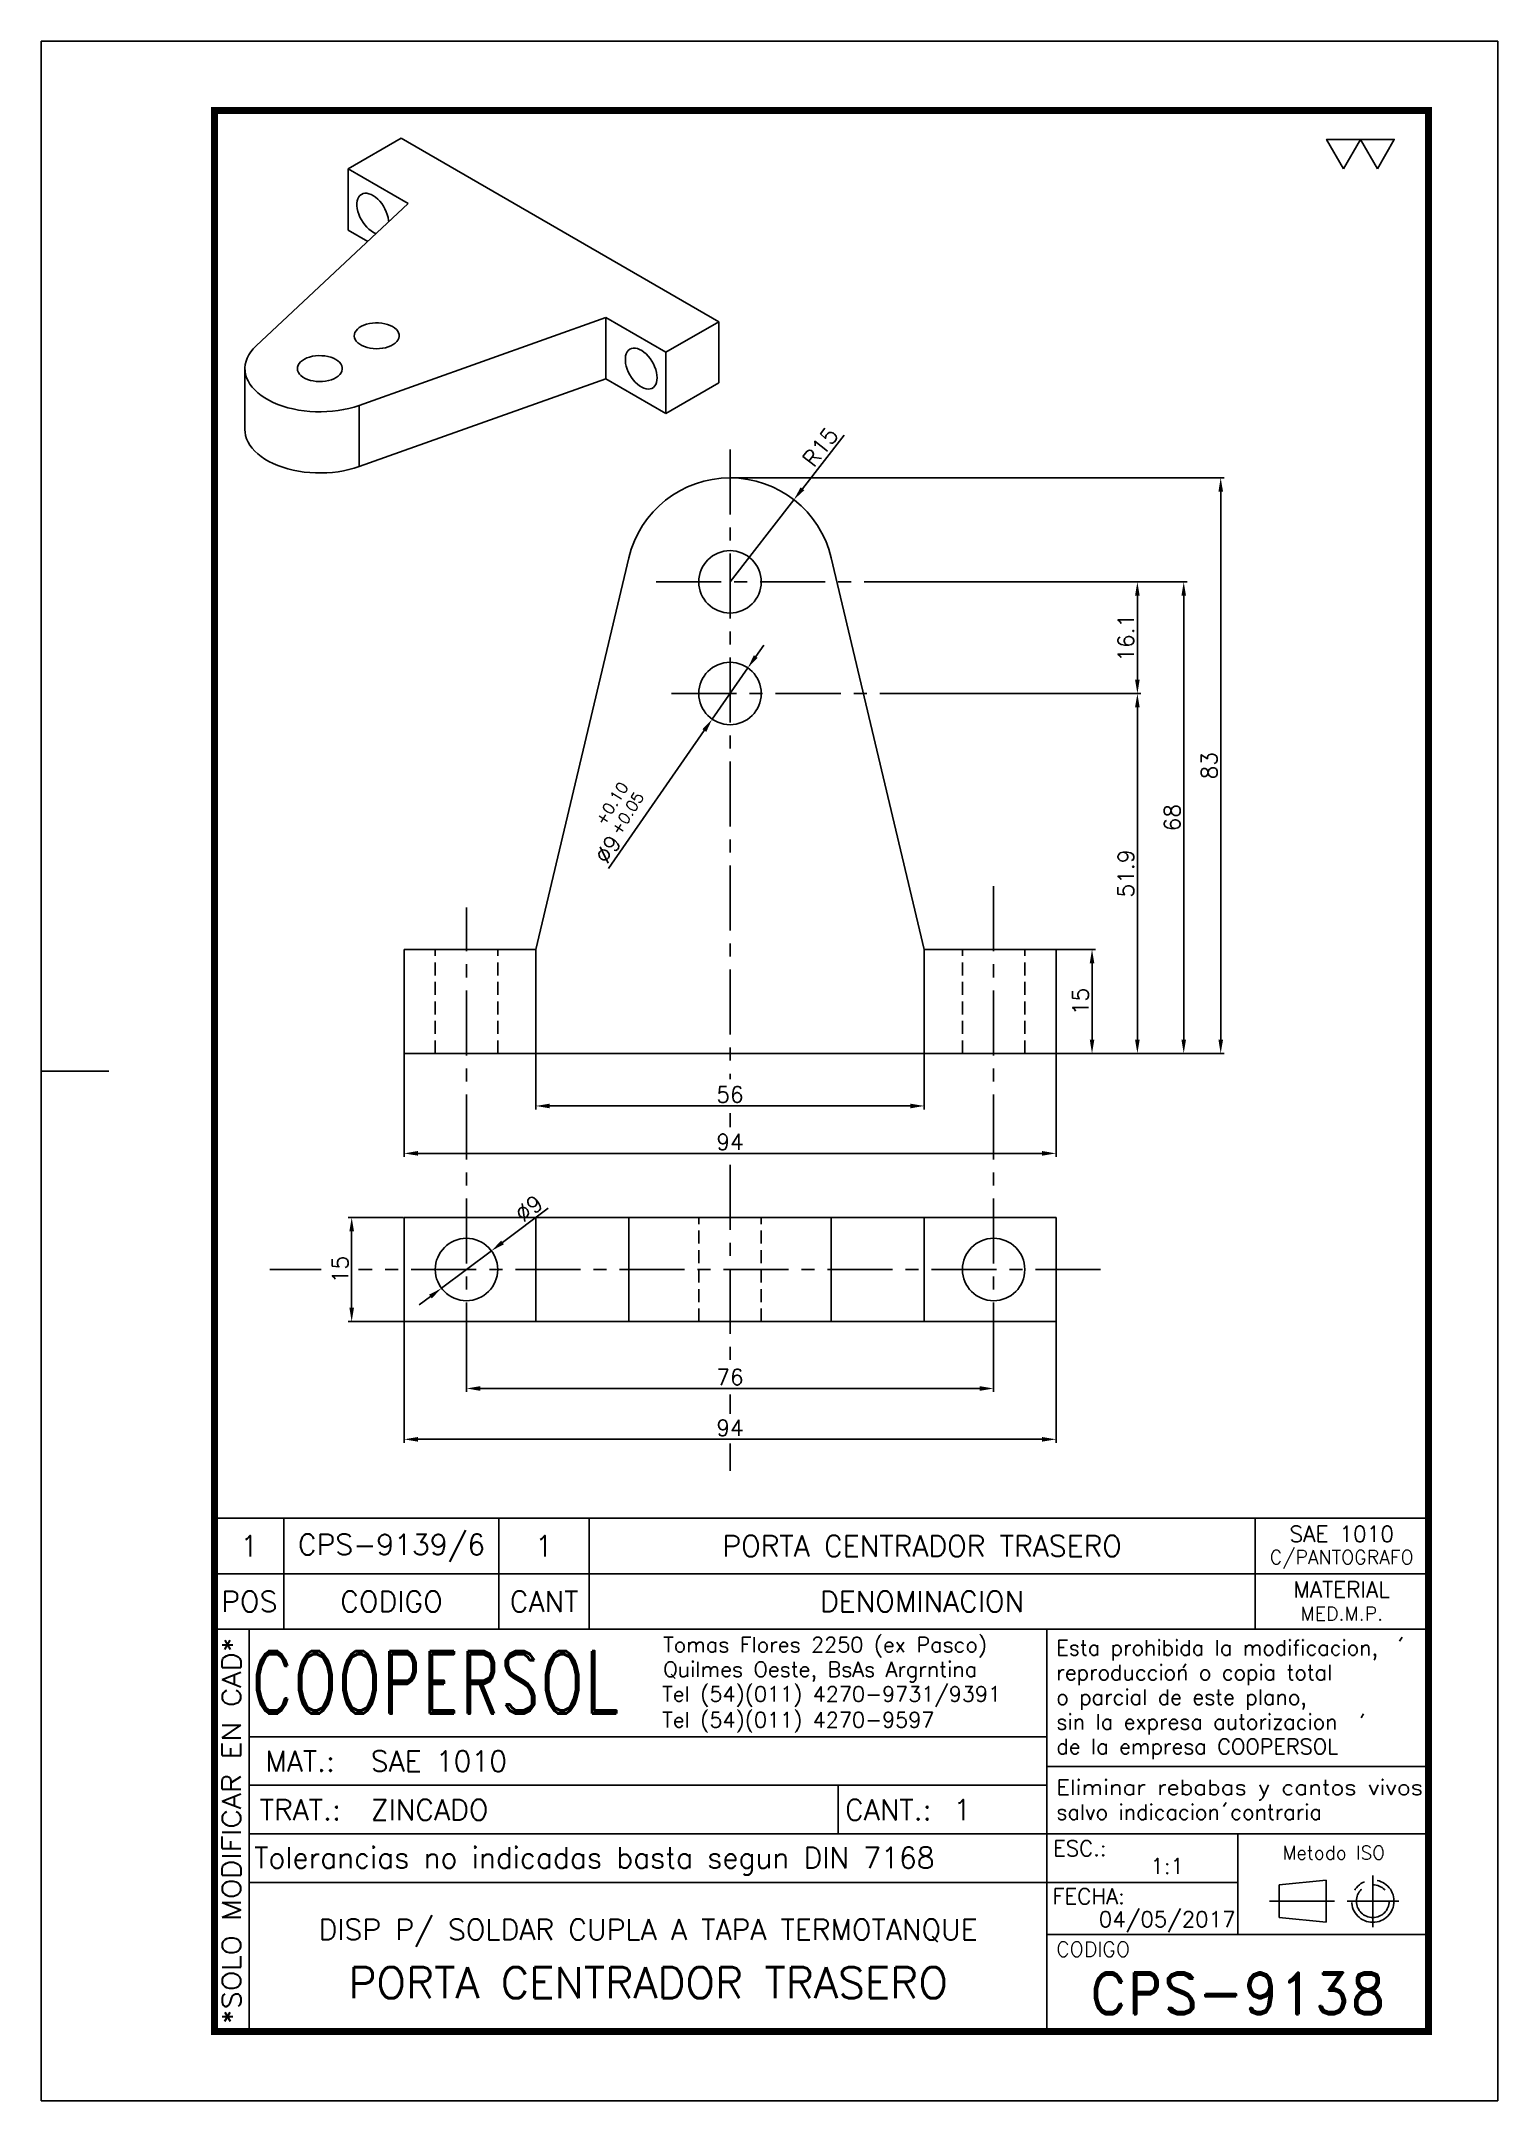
# Model space of a CAD drawing. Extents: x -13768 to 18086, y -10615 to 1188.
# Drawn here: x 3360 to 3570, y 891 to 1188 of the extents above; entities that cross this region are included whole.
import ezdxf
from ezdxf.enums import TextEntityAlignment as Align

# ---------------------------------------------------------------- set-up
doc = ezdxf.new("R2010")
doc.units = 0
doc.header["$LTSCALE"] = 7.5
doc.header["$MEASUREMENT"] = 0
doc.linetypes.add('CENTER', pattern=[2, 1.25, -0.25, 0.25, -0.25])
doc.linetypes.add('HIDDEN', pattern=[0.375, 0.25, -0.125])
doc.layers.get('0').update_dxf_attribs({"linetype": 'CONTINUOUS'})
doc.layers.get('DEFPOINTS').update_dxf_attribs({"linetype": 'CONTINUOUS'})
for name, color, linetype in [('0-CO', 3, 'CONTINUOUS'), ('1', 1, 'CENTER'), ('CL', 1, 'CENTER'), ('CO', 3, 'CONTINUOUS'), ('FI', 1, 'CONTINUOUS'), ('OC', 1, 'HIDDEN')]:
    doc.layers.add(name, color=color, linetype=linetype)
doc.styles.add('ROMAND', font='ROMAND')
doc.styles.add('ROMANS', font='ROMANS.SHX')
doc.dimstyles.new('1', dxfattribs={"dimtxt": 2.3, "dimasz": 2, "dimexe": 0.5, "dimexo": 0.0625, "dimgap": 0.5, "dimtad": 1, "dimdec": 4, "dimdsep": 46, "dimtxsty": 'ROMANS', "dimcen": -2, "dimclrt": 7, "dimadec": 0, "dimazin": 0, "dimtfac": 0.869565, "dimtdec": 4, "dimtmove": 0, "dimatfit": 3, "dimfxl": 1, "dimtolj": 1, "dimarcsym": 0})

msp = doc.modelspace()

# ---------------------------------------------------------------- blocks, each defined once
blk = doc.blocks.new('A4G')
blk.add_line((0, 148.5), (9.75, 148.5))
blk.add_lwpolyline([(0, 297), (210, 297), (210, 0), (0, 0)], close=True)
at = {"const_width": 1}
blk.add_lwpolyline([(25, 287), (200, 287), (200, 10), (25, 10)], close=True, dxfattribs=at)
blk = doc.blocks.new('LISPIE')
blk.add_line((0, 0), (0, 8))
at = {"layer": 'FI', "color": 7}
for p, q in [((0, 8), (175, 8)), ((10, 8), (10, 0)), ((41, 8), (41, 0)), ((54, 8), (54, 0)), ((150, 8), (150, 0))]:
    blk.add_line(p, q, dxfattribs=at)
at = {"style": 'ROMANS'}
for tag, height, p in [('MATERIAL', 2.3, (162.5, 5.75)), ('POS', 3, (5, 4)), ('CODIGO', 3, (25.5, 4)), ('CANT', 3, (47.5, 4)), ('DENOMINACION', 3, (102, 4)), ('MED.M.P.', 2, (162.5, 2.25))]:
    blk.add_attdef(tag, text='', height=height, dxfattribs=at).set_placement(p, align=Align.MIDDLE)
blk = doc.blocks.new('*D89')
at = {"layer": 'CO', "color": 0, "lineweight": -2}
for p, q in [((3506.37, 1057.03), (3512, 1057.03)), ((3511.5, 1044.03), (3511.5, 1055.03)), ((3506.37, 1042.03), (3512, 1042.03))]:
    blk.add_line(p, q, dxfattribs=at)
at = {"layer": 'CO', "color": 0}
for points in [[(3511.17, 1055.03), (3511.83, 1055.03), (3511.5, 1057.03)], [(3511.17, 1044.03), (3511.83, 1044.03), (3511.5, 1042.03)]]:
    blk.add_solid(points, dxfattribs=at)
at = {"layer": 'DEFPOINTS', "color": 0}
for p in [(3506.31, 1057.03), (3511.5, 1057.03), (3506.31, 1042.03)]:
    blk.add_point(p, dxfattribs=at)
at = {"layer": 'CO', "color": 7, "insert": (3509.85, 1049.53), "char_height": 2.3, "attachment_point": 5, "rotation": 90, "style": 'ROMANS'}
blk.add_mtext('\\A1;15', dxfattribs=at)
blk = doc.blocks.new('*D90')
at = {"layer": 'CO', "color": 0, "lineweight": -2}
for p, q in [((3485.83, 1093.93), (3518.54, 1093.93)), ((3518.04, 1044.03), (3518.04, 1091.93)), ((3506.44, 1042.03), (3518.54, 1042.03))]:
    blk.add_line(p, q, dxfattribs=at)
at = {"layer": 'CO', "color": 0}
for points in [[(3517.7, 1091.93), (3518.37, 1091.93), (3518.04, 1093.93)], [(3517.7, 1044.03), (3518.37, 1044.03), (3518.04, 1042.03)]]:
    blk.add_solid(points, dxfattribs=at)
at = {"layer": 'DEFPOINTS', "color": 0}
for p in [(3485.76, 1093.93), (3518.04, 1093.93), (3506.37, 1042.03)]:
    blk.add_point(p, dxfattribs=at)
at = {"layer": 'CO', "color": 7, "insert": (3516.39, 1067.98), "char_height": 2.3, "attachment_point": 5, "rotation": 90, "style": 'ROMANS'}
blk.add_mtext('\\A1;51.9', dxfattribs=at)
blk = doc.blocks.new('*D91')
at = {"layer": 'CO', "color": 0, "lineweight": -2}
for p, q in [((3485.7, 1110.03), (3518.54, 1110.03)), ((3518.04, 1095.93), (3518.04, 1108.03)), ((3485.83, 1093.93), (3518.54, 1093.93))]:
    blk.add_line(p, q, dxfattribs=at)
at = {"layer": 'CO', "color": 0}
for points in [[(3517.7, 1108.03), (3518.37, 1108.03), (3518.04, 1110.03)], [(3517.7, 1095.93), (3518.37, 1095.93), (3518.04, 1093.93)]]:
    blk.add_solid(points, dxfattribs=at)
at = {"layer": 'DEFPOINTS', "color": 0}
for p in [(3485.64, 1110.03), (3518.04, 1110.03), (3485.76, 1093.93)]:
    blk.add_point(p, dxfattribs=at)
at = {"layer": 'CO', "color": 7, "insert": (3516.39, 1101.98), "char_height": 2.3, "attachment_point": 5, "rotation": 90, "style": 'ROMANS'}
blk.add_mtext('\\A1;16.1', dxfattribs=at)
blk = doc.blocks.new('*D92')
at = {"layer": 'CO', "color": 0, "lineweight": -2}
for p, q in [((3485.7, 1110.03), (3525.22, 1110.03)), ((3524.72, 1044.03), (3524.72, 1108.03)), ((3506.5, 1042.03), (3525.22, 1042.03))]:
    blk.add_line(p, q, dxfattribs=at)
at = {"layer": 'CO', "color": 0}
for points in [[(3524.39, 1108.03), (3525.05, 1108.03), (3524.72, 1110.03)], [(3524.39, 1044.03), (3525.05, 1044.03), (3524.72, 1042.03)]]:
    blk.add_solid(points, dxfattribs=at)
at = {"layer": 'DEFPOINTS', "color": 0}
for p in [(3485.64, 1110.03), (3524.72, 1110.03), (3506.44, 1042.03)]:
    blk.add_point(p, dxfattribs=at)
at = {"layer": 'CO', "color": 7, "insert": (3523.07, 1076.03), "char_height": 2.3, "attachment_point": 5, "rotation": 90, "style": 'ROMANS'}
blk.add_mtext('\\A1;68', dxfattribs=at)
blk = doc.blocks.new('*D93')
at = {"layer": 'CO', "color": 0, "lineweight": -2}
for p, q in [((3475.77, 1131.2), (3469.74, 1123.46)), ((3459.31, 1110.03), (3468.52, 1121.88))]:
    blk.add_line(p, q, dxfattribs=at)
at = {"layer": 'CO', "color": 0}
blk.add_solid([(3469.48, 1123.66), (3470.01, 1123.25), (3468.52, 1121.88)], dxfattribs=at)
at = {"layer": 'DEFPOINTS', "color": 0}
for p in [(3468.52, 1121.88), (3459.31, 1110.03)]:
    blk.add_point(p, dxfattribs=at)
at = {"layer": 'CO', "color": 7, "insert": (3472.34, 1129.49), "char_height": 2.3, "attachment_point": 5, "rotation": 52.1426, "style": 'ROMANS'}
blk.add_mtext('\\A1;R15', dxfattribs=at)
blk = doc.blocks.new('*D94')
at = {"layer": 'CO', "color": 0, "lineweight": -2}
for p, q in [((3421.31, 996.69), (3421.31, 993.22)), ((3497.31, 996.69), (3497.31, 993.22)), ((3423.31, 993.72), (3495.31, 993.72))]:
    blk.add_line(p, q, dxfattribs=at)
at = {"layer": 'CO', "color": 0}
for points in [[(3423.31, 994.05), (3423.31, 993.38), (3421.31, 993.72)], [(3495.31, 994.05), (3495.31, 993.38), (3497.31, 993.72)]]:
    blk.add_solid(points, dxfattribs=at)
at = {"layer": 'DEFPOINTS', "color": 0}
for p in [(3421.31, 996.76), (3497.31, 996.76), (3497.31, 993.72)]:
    blk.add_point(p, dxfattribs=at)
at = {"layer": 'CO', "color": 7, "insert": (3459.31, 995.37), "char_height": 2.3, "attachment_point": 5, "style": 'ROMANS'}
blk.add_mtext('\\A1;76', dxfattribs=at)
blk = doc.blocks.new('*D95')
at = {"layer": 'CO', "color": 0, "lineweight": -2}
for p, q in [((3412.31, 1003.31), (3412.31, 985.89)), ((3506.31, 1003.31), (3506.31, 985.89)), ((3504.31, 986.39), (3414.31, 986.39))]:
    blk.add_line(p, q, dxfattribs=at)
at = {"layer": 'CO', "color": 0}
for points in [[(3414.31, 986.72), (3414.31, 986.05), (3412.31, 986.39)], [(3504.31, 986.72), (3504.31, 986.05), (3506.31, 986.39)]]:
    blk.add_solid(points, dxfattribs=at)
at = {"layer": 'DEFPOINTS', "color": 0}
for p in [(3412.31, 1003.37), (3506.31, 1003.37), (3412.31, 986.39)]:
    blk.add_point(p, dxfattribs=at)
at = {"layer": 'CO', "color": 7, "insert": (3459.31, 988.04), "char_height": 2.3, "attachment_point": 5, "style": 'ROMANS'}
blk.add_mtext('\\A1;94', dxfattribs=at)
blk = doc.blocks.new('*D96')
at = {"layer": 'CO', "color": 0, "lineweight": -2}
for p, q in [((3412.25, 1018.37), (3404.26, 1018.37)), ((3404.76, 1005.37), (3404.76, 1016.37)), ((3412.25, 1003.37), (3404.26, 1003.37))]:
    blk.add_line(p, q, dxfattribs=at)
at = {"layer": 'CO', "color": 0}
for points in [[(3404.43, 1016.37), (3405.1, 1016.37), (3404.76, 1018.37)], [(3404.43, 1005.37), (3405.1, 1005.37), (3404.76, 1003.37)]]:
    blk.add_solid(points, dxfattribs=at)
at = {"layer": 'DEFPOINTS', "color": 0}
for p in [(3404.76, 1018.37), (3412.31, 1018.37), (3412.31, 1003.37)]:
    blk.add_point(p, dxfattribs=at)
at = {"layer": 'CO', "color": 7, "insert": (3403.11, 1010.87), "char_height": 2.3, "attachment_point": 5, "rotation": 90, "style": 'ROMANS'}
blk.add_mtext('\\A1;15', dxfattribs=at)
blk = doc.blocks.new('*D97')
at = {"layer": 'CO', "color": 0, "lineweight": -2}
for p, q in [((3433.11, 1019.72), (3426.51, 1014.77)), ((3417.71, 1008.17), (3424.91, 1013.57)), ((3416.11, 1006.97), (3414.51, 1005.77))]:
    blk.add_line(p, q, dxfattribs=at)
at = {"layer": 'CO', "color": 0}
for points in [[(3426.31, 1015.04), (3426.71, 1014.51), (3424.91, 1013.57)], [(3415.91, 1007.24), (3416.31, 1006.71), (3417.71, 1008.17)]]:
    blk.add_solid(points, dxfattribs=at)
at = {"layer": 'DEFPOINTS', "color": 0}
for p in [(3424.91, 1013.57), (3417.71, 1008.17)]:
    blk.add_point(p, dxfattribs=at)
at = {"layer": 'CO', "color": 7, "insert": (3430.32, 1019.69), "char_height": 2.3, "attachment_point": 5, "rotation": 36.8699, "style": 'ROMANS'}
blk.add_mtext('\\A1;∅9', dxfattribs=at)
blk = doc.blocks.new('*D98')
at = {"layer": 'CO', "color": 0, "lineweight": -2}
for p, q in [((3431.31, 1056.97), (3431.31, 1033.96)), ((3487.31, 1056.97), (3487.31, 1033.96)), ((3433.31, 1034.46), (3485.31, 1034.46))]:
    blk.add_line(p, q, dxfattribs=at)
at = {"layer": 'CO', "color": 0}
for points in [[(3433.31, 1034.79), (3433.31, 1034.12), (3431.31, 1034.46)], [(3485.31, 1034.79), (3485.31, 1034.12), (3487.31, 1034.46)]]:
    blk.add_solid(points, dxfattribs=at)
at = {"layer": 'DEFPOINTS', "color": 0}
for p in [(3431.31, 1057.03), (3487.31, 1057.03), (3487.31, 1034.46)]:
    blk.add_point(p, dxfattribs=at)
at = {"layer": 'CO', "color": 7, "insert": (3459.31, 1036.11), "char_height": 2.3, "attachment_point": 5, "style": 'ROMANS'}
blk.add_mtext('\\A1;56', dxfattribs=at)
blk = doc.blocks.new('*D99')
at = {"layer": 'CO', "color": 0, "lineweight": -2}
for p, q in [((3412.31, 1041.97), (3412.31, 1027.12)), ((3506.31, 1041.97), (3506.31, 1027.12)), ((3414.31, 1027.62), (3504.31, 1027.62))]:
    blk.add_line(p, q, dxfattribs=at)
at = {"layer": 'CO', "color": 0}
for points in [[(3414.31, 1027.96), (3414.31, 1027.29), (3412.31, 1027.62)], [(3504.31, 1027.96), (3504.31, 1027.29), (3506.31, 1027.62)]]:
    blk.add_solid(points, dxfattribs=at)
at = {"layer": 'DEFPOINTS', "color": 0}
for p in [(3412.31, 1042.03), (3506.31, 1042.03), (3506.31, 1027.62)]:
    blk.add_point(p, dxfattribs=at)
at = {"layer": 'CO', "color": 7, "insert": (3459.31, 1029.27), "char_height": 2.3, "attachment_point": 5, "style": 'ROMANS'}
blk.add_mtext('\\A1;94', dxfattribs=at)
blk = doc.blocks.new('*D100')
at = {"layer": 'CO', "color": 0, "lineweight": -2}
for p, q in [((3459.37, 1125.03), (3530.55, 1125.03)), ((3530.05, 1044.03), (3530.05, 1123.03)), ((3506.37, 1042.03), (3530.55, 1042.03))]:
    blk.add_line(p, q, dxfattribs=at)
at = {"layer": 'CO', "color": 0}
for points in [[(3529.72, 1123.03), (3530.39, 1123.03), (3530.05, 1125.03)], [(3529.72, 1044.03), (3530.39, 1044.03), (3530.05, 1042.03)]]:
    blk.add_solid(points, dxfattribs=at)
at = {"layer": 'DEFPOINTS', "color": 0}
for p in [(3459.31, 1125.03), (3530.05, 1125.03), (3506.31, 1042.03)]:
    blk.add_point(p, dxfattribs=at)
at = {"layer": 'CO', "color": 7, "insert": (3528.4, 1083.53), "char_height": 2.3, "attachment_point": 5, "rotation": 90, "style": 'ROMANS'}
blk.add_mtext('\\A1;83', dxfattribs=at)
blk = doc.blocks.new('*D115')
at = {"layer": 'CO', "color": 0, "lineweight": -2}
for p, q in [((3463.02, 1099.27), (3464.16, 1100.92)), ((3461.88, 1097.63), (3456.74, 1090.24)), ((3441.78, 1068.68), (3455.6, 1088.59))]:
    blk.add_line(p, q, dxfattribs=at)
at = {"layer": 'CO', "color": 0}
for points in [[(3462.74, 1099.46), (3463.29, 1099.08), (3461.88, 1097.63)], [(3455.33, 1088.78), (3455.88, 1088.4), (3456.74, 1090.24)]]:
    blk.add_solid(points, dxfattribs=at)
at = {"layer": 'DEFPOINTS', "color": 0}
for p in [(3461.88, 1097.63), (3456.74, 1090.24)]:
    blk.add_point(p, dxfattribs=at)
at = {"layer": 'CO', "color": 7, "insert": (3441.71, 1071.47), "char_height": 2.3, "attachment_point": 5, "rotation": 55.2379, "style": 'ROMANS'}
blk.add_mtext('\\A1;∅9', dxfattribs=at)
blk = doc.blocks.new('TOL')
at = {"layer": '0-CO', "style": 'ROMANS'}
for tag, p in [('TOLSUP', (2.34, 3.94)), ('TOLINF', (2.34, 1.29))]:
    blk.add_attdef(tag, p, '', height=1.64, dxfattribs=at)
blk = doc.blocks.new('COOPERSOLROT-02')
for p, q in [((0, 58), (175, 58)), ((0, 0), (0, 58)), ((5, 0), (5, 58)), ((120, 0), (120, 58)), ((175, 0), (175, 58)), ((5, 42.5), (120, 42.5)), ((120, 38.19), (175, 38.19)), ((5, 35.5), (120, 35.5)), ((89.89, 28.5), (89.89, 35.5)), ((5, 28.5), (175, 28.5)), ((147.5, 14), (147.5, 28.5)), ((147.5, 21.5), (5, 21.5)), ((120, 14), (175, 14)), ((0, 0), (175, 0))]:
    blk.add_line(p, q)
at = {"color": 1, "linetype": 'CENTER'}
blk.add_line((166.98, 22.51), (166.98, 15.06), dxfattribs=at)
for points in [[(152.09, 18.79), (161.93, 18.79)], [(163.26, 18.79), (170.71, 18.79)]]:
    blk.add_lwpolyline(points, dxfattribs=at)
at = {"layer": '1'}
for points in [[(170.85, 56.26), (171.21, 56.85)], [(139.66, 52.43), (140.02, 53.02)], [(165.28, 45.22), (165.64, 45.81)], [(145.46, 32.42), (145.82, 33.01)]]:
    blk.add_lwpolyline(points, dxfattribs=at)
blk.add_lwpolyline([(160.25, 18.79), (160.25, 21.83), (153.47, 21.16), (153.47, 16.41), (160.25, 15.74)], close=True, dxfattribs=at)
for radius in [3.05, 2.37]:
    blk.add_circle((166.98, 18.79), radius, dxfattribs=at)
at = {"style": 'ROMANS', "width": 0.996387}
blk.add_text('*SOLO MODIFICAR EN CAD*', height=2.7, rotation=90, dxfattribs=at).set_placement((3.77, 1.09), (3.77, 56.81), align=Align.FIT)
at = {"style": 'ROMAND', "width": 0.75}
blk.add_text('COOPERSOL', height=9, dxfattribs=at).set_placement((5.26, 45.85))
at = {"style": 'ROMANS'}
for s, p in [('MAT.:', (7.32, 37.47)), ('TRAT.:', (6.5, 30.47)), ('CANT.:', (90.89, 30.47)), ('Tolerancias no indicadas basta segun DIN 7168', (5.7, 23.56))]:
    blk.add_text(s, height=3, dxfattribs=at).set_placement(p)
for tag, height, style, p in [('CONJUNTO', 2.3, 'ROMANS', (62.5, 17.5)), ('SUBCONJUNTO', 3, 'ROMANS', (62.5, 11.5)), ('DENOMINACION', 4.5, 'ROMANS', (62.5, 4.75)), ('COD-PLA', 6, 'ROMAND', (147.5, 5.5))]:
    blk.add_attdef(tag, text='', height=height, dxfattribs=dict(style=style)).set_placement(p, align=Align.MIDDLE)
at = {"layer": '1', "style": 'ROMANS'}
for s, height, p in [('Tomas Flores 2250 (ex Pasco)', 2.2, (64.69, 54.68)), ('Esta prohibida la modificacion,', 2.2, (121.36, 54.23)), ('Quilmes Oeste, BsAs Argrntina', 2.2, (64.69, 51.12)), ('reproduccion o copia total', 2.2, (121.36, 50.67)), ('Tel (54)(011) 4270-9731/9391', 2.2, (64.55, 47.56)), ('o parcial de este plano,', 2.2, (121.36, 47.11)), ('Tel (54)(011) 4270-9597', 2.2, (64.55, 43.83)), ('sin la expresa autorizacion ', 2.2, (121.36, 43.55)), ('de la empresa COOPERSOL', 2.2, (121.36, 39.99)), ('salvo indicacion contraria', 2.2, (121.36, 30.54)), ('ESC.:', 2.25, (120.89, 25.29)), ('FECHA:', 2.25, (120.81, 18.36)), ('CODIGO', 2.16, (121.33, 10.78))]:
    blk.add_text(s, height=height, dxfattribs=at).set_placement(p)
at = {"layer": '1', "style": 'ROMANS', "width": 0.96139}
blk.add_text('Eliminar rebabas y cantos vivos', height=2.2, dxfattribs=at).set_placement((121.34, 34.1), (174.21, 34.1), align=Align.FIT)
at = {"layer": '1', "style": 'ROMANS'}
blk.add_text('Metodo ISO', height=1.948, dxfattribs=at).set_placement((161.34, 25.77), align=Align.MIDDLE)
for tag, p in [('MAT', (22.51, 37.47)), ('TRAT', (22.51, 30.47)), ('CANT', (106.49, 30.47))]:
    blk.add_attdef(tag, p, '', height=3, dxfattribs=at)
for tag, p in [('ESC', (137.33, 22.73)), ('FECHA', (137.33, 15.06))]:
    blk.add_attdef(tag, text='', height=2.25, dxfattribs=at).set_placement(p, align=Align.CENTER)

# ---------------------------------------------------------------- dimensions: what is measured, and where the dimension line sits
at = {"layer": 'CO'}
dim = msp.add_radius_dim(center=(3459.31044, 1110.03438), mpoint=(3468.51592, 1121.87749), dimstyle='1', dxfattribs=at)
dim.commit()
dim.dimension.update_dxf_attribs({"geometry": '*D93', "text_midpoint": (3473.64411, 1128.47505), "dimtype": 164})
for base, p1, p2, picture, middle in [((3530.05447, 1125.03438), (3506.31044, 1042.03438), (3459.31044, 1125.03438), '*D100', (3528.40447, 1083.53438)), ((3518.03771, 1110.03438), (3485.76258, 1093.93438), (3485.64134, 1110.03438), '*D91', (3516.38771, 1101.98438)), ((3524.71941, 1110.03438), (3506.43544, 1042.03438), (3485.64134, 1110.03438), '*D92', (3523.06941, 1076.03438)), ((3518.03771, 1093.93438), (3506.37294, 1042.03438), (3485.76258, 1093.93438), '*D90', (3516.38771, 1067.98438)), ((3511.49931, 1057.03438), (3506.31044, 1042.03438), (3506.31044, 1057.03438), '*D89', (3509.84931, 1049.53438)), ((3404.76347, 1018.37345), (3412.31044, 1003.37345), (3412.31044, 1018.37345), '*D96', (3403.11347, 1010.87345))]:
    dim = msp.add_linear_dim(base=base, p1=p1, p2=p2, angle=90, dimstyle='1', dxfattribs=at)
    dim.commit()
    dim.dimension.update_dxf_attribs({"geometry": picture, "text_midpoint": middle})
for p1, p2, picture, middle in [((3461.8762, 1097.63125), (3456.74467, 1090.23751), '*D115', (3443.06798, 1070.53153)), ((3417.71044, 1008.17345), (3424.91044, 1013.57345), '*D97', (3431.31044, 1018.37345))]:
    dim = msp.add_diameter_dim_2p(p1=p1, p2=p2, dimstyle='1', dxfattribs=at)
    dim.commit()
    dim.dimension.update_dxf_attribs({"geometry": picture, "text_midpoint": middle, "dimtype": 163})
for base, p1, p2, picture, middle in [((3487.31044, 1034.45767), (3431.31044, 1057.03438), (3487.31044, 1057.03438), '*D98', (3459.31044, 1036.10767)), ((3506.31044, 1027.62434), (3412.31044, 1042.03438), (3506.31044, 1042.03438), '*D99', (3459.31044, 1029.27434)), ((3412.31044, 986.38768), (3506.31044, 1003.37345), (3412.31044, 1003.37345), '*D95', (3459.31044, 988.03768)), ((3497.31044, 993.71798), (3421.31044, 996.7566), (3497.31044, 996.7566), '*D94', (3459.31044, 995.36798))]:
    dim = msp.add_linear_dim(base=base, p1=p1, p2=p2, dimstyle='1', dxfattribs=at)
    dim.commit()
    dim.dimension.update_dxf_attribs({"geometry": picture, "text_midpoint": middle})

# ---------------------------------------------------------------- linework, layer by layer
for p, q in [((3444.71612, 1113.49931), (3431.31044, 1057.03438)), ((3487.31044, 1057.03438), (3473.90476, 1113.49931)), ((3412.31044, 1057.03438), (3412.31044, 1042.03438)), ((3431.31044, 1057.03438), (3412.31044, 1057.03438)), ((3506.31044, 1057.03438), (3487.31044, 1057.03438)), ((3506.31044, 1042.03438), (3506.31044, 1057.03438)), ((3412.31044, 1042.03438), (3506.31044, 1042.03438)), ((3412.31044, 1003.37345), (3412.31044, 1018.37345)), ((3506.31044, 1018.37345), (3412.31044, 1018.37345)), ((3431.31044, 1003.37345), (3431.31044, 1018.37345)), ((3487.31044, 1003.37345), (3487.31044, 1018.37345)), ((3506.31044, 1003.37345), (3506.31044, 1018.37345)), ((3506.31044, 1003.37345), (3412.31044, 1003.37345))]:
    msp.add_line(p, q)
for centre in [(3459.31044, 1110.03438), (3459.31044, 1093.93438), (3421.31044, 1010.87345), (3497.31044, 1010.87345)]:
    msp.add_circle(centre, 4.5)
msp.add_arc((3459.31044, 1110.03438), 15, 13.3556618, 166.6443382)
at = {"layer": 'CL'}
for p, q in [((3459.31044, 1129.11522), (3459.31044, 1038.33906)), ((3448.6443, 1110.03438), (3485.64134, 1110.03438)), ((3450.88713, 1093.93438), (3485.76258, 1093.93438)), ((3497.31044, 996.7566), (3497.31044, 1066.61488)), ((3421.31044, 996.7566), (3421.31044, 1063.10029)), ((3459.31044, 1033.41478), (3459.31044, 1031.41846)), ((3459.31044, 1025.96183), (3459.31044, 997.62839)), ((3400.34206, 1010.87345), (3392.96618, 1010.87345)), ((3512.73338, 1010.87345), (3405.73711, 1010.87345)), ((3459.31044, 992.83499), (3459.31044, 990.04737)), ((3459.31044, 985.76798), (3459.31044, 981.85917))]:
    msp.add_line(p, q, dxfattribs=at)
at = {"layer": 'CO'}
for points in [[(3547.74912, 1169.60654), (3550.19327, 1173.83994), (3545.30497, 1173.83994)], [(3552.63743, 1169.60654), (3555.08158, 1173.83994), (3550.19327, 1173.83994)]]:
    msp.add_lwpolyline(points, close=True, dxfattribs=at)
at = {"layer": 'FI'}
for p, q in [((3404.24431, 1169.59125), (3411.88107, 1173.99986)), ((3411.88107, 1173.99986), (3457.70159, 1147.54823)), ((3412.8993, 1164.59483), (3404.24431, 1169.59125)), ((3404.24431, 1160.77261), (3404.24431, 1169.59125)), ((3390.97711, 1144.05938), (3412.8993, 1164.59483)), ((3407.07469, 1159.13867), (3404.24431, 1160.77261)), ((3441.40985, 1148.13605), (3405.83754, 1135.48064)), ((3450.06483, 1143.13963), (3441.40985, 1148.13605)), ((3441.40985, 1139.31741), (3441.40985, 1148.13605)), ((3457.70159, 1147.54823), (3450.06483, 1143.13963)), ((3457.70159, 1138.72959), (3457.70159, 1147.54823)), ((3389.37138, 1140.78837), (3389.37138, 1131.96973)), ((3450.06483, 1134.32099), (3450.06483, 1143.13963)), ((3441.40985, 1139.31741), (3405.83754, 1126.662)), ((3450.06483, 1134.32099), (3441.40985, 1139.31741)), ((3457.70159, 1138.72959), (3450.06483, 1134.32099)), ((3405.83754, 1126.662), (3405.83754, 1135.48064)), ((3444.71612, 1003.37345), (3444.71612, 1018.37345)), ((3473.90476, 1003.37345), (3473.90476, 1018.37345))]:
    msp.add_line(p, q, dxfattribs=at)
at = {"layer": 'FI', "flags": 128}
for points in [[(3410.09479, 1161.96773), (3410.07686, 1162.18307), (3410.01041, 1162.58246), (3409.90109, 1162.99241), (3409.75103, 1163.40492), (3409.56316, 1163.81198), (3409.34113, 1164.20566), (3409.08926, 1164.5783), (3408.81245, 1164.92264), (3408.5161, 1165.23199), (3408.20597, 1165.50032), (3407.88809, 1165.72241), (3407.56866, 1165.89393), (3407.25388, 1166.01155), (3406.9499, 1166.07298), (3406.66262, 1166.07702), (3406.39764, 1166.0236), (3406.16011, 1165.91375), (3405.95465, 1165.74961), (3405.78528, 1165.53438), (3405.65527, 1165.27225), (3405.56717, 1164.96831), (3405.52269, 1164.62849), (3405.52269, 1164.2594), (3405.56717, 1163.86821), (3405.65527, 1163.46256), (3405.78528, 1163.05032), (3405.95465, 1162.63953), (3406.16011, 1162.23819), (3406.39764, 1161.85409), (3406.66262, 1161.49472), (3406.9499, 1161.16708), (3407.25388, 1160.87754), (3407.56866, 1160.63173), (3407.88809, 1160.43445), (3408.20597, 1160.28952), (3408.27652, 1160.26448)], [(3410.65919, 1146.84286), (3410.31804, 1147.01405), (3409.93894, 1147.15618), (3409.52927, 1147.26646), (3409.097, 1147.34275), (3408.65055, 1147.38357), (3408.19859, 1147.38812), (3407.74994, 1147.35632), (3407.31332, 1147.28879), (3406.89723, 1147.18683), (3406.50977, 1147.05243), (3406.15849, 1146.88821), (3405.85021, 1146.69736), (3405.59094, 1146.48361), (3405.38573, 1146.2511), (3405.23856, 1146.00437), (3405.15231, 1145.74822), (3405.12865, 1145.48763), (3405.16805, 1145.22768), (3405.26973, 1144.97342), (3405.43172, 1144.72981), (3405.65087, 1144.50158), (3405.9229, 1144.29318), (3406.24253, 1144.10866), (3406.60353, 1143.95162), (3406.99888, 1143.82511), (3407.42088, 1143.73159), (3407.86131, 1143.67289), (3408.31162, 1143.65015), (3408.76302, 1143.66381), (3409.20674, 1143.7136), (3409.63413, 1143.79855), (3410.03688, 1143.91702), (3410.40716, 1144.06669), (3410.73775, 1144.24466), (3411.02221, 1144.44745), (3411.25502, 1144.67113), (3411.43164, 1144.91133), (3411.54863, 1145.16338), (3411.60372, 1145.42239), (3411.59583, 1145.68329), (3411.52512, 1145.94103), (3411.39296, 1146.19057), (3411.20193, 1146.42707), (3410.95574, 1146.64592), (3410.65919, 1146.84286)], [(3405.83754, 1135.48064), (3405.11887, 1135.24634), (3404.37131, 1135.04442), (3403.59922, 1134.87604), (3402.80711, 1134.74219), (3401.9996, 1134.64365), (3401.18142, 1134.58099), (3400.35734, 1134.55459), (3399.53217, 1134.5646), (3398.71074, 1134.61095), (3397.89784, 1134.69338), (3397.09821, 1134.81141), (3396.31653, 1134.96434), (3395.55737, 1135.15129), (3394.82515, 1135.37116), (3394.12416, 1135.62266), (3393.45848, 1135.90434), (3392.83201, 1136.21453), (3392.2484, 1136.55145), (3391.71106, 1136.9131), (3391.22313, 1137.29739), (3390.78746, 1137.70206), (3390.4066, 1138.12476), (3390.08276, 1138.56302), (3389.81785, 1139.01427), (3389.6134, 1139.47589), (3389.47061, 1139.94517), (3389.39031, 1140.41937), (3389.37298, 1140.89573), (3389.41871, 1141.37146), (3389.52725, 1141.84379), (3389.69794, 1142.30995), (3389.9298, 1142.76722), (3390.22148, 1143.21294), (3390.57126, 1143.6445), (3390.97711, 1144.05938)], [(3448.79204, 1139.46508), (3448.76975, 1139.84614), (3448.70329, 1140.24554), (3448.59397, 1140.65548), (3448.44392, 1141.068), (3448.25604, 1141.47506), (3448.03401, 1141.86874), (3447.78214, 1142.24138), (3447.50534, 1142.58572), (3447.20898, 1142.89507), (3446.89885, 1143.16339), (3446.58097, 1143.38548), (3446.26154, 1143.557), (3445.94677, 1143.67463), (3445.64278, 1143.73606), (3445.3555, 1143.7401), (3445.09052, 1143.68668), (3444.85299, 1143.57683), (3444.64754, 1143.41269), (3444.47816, 1143.19746), (3444.34816, 1142.93532), (3444.26005, 1142.63139), (3444.21557, 1142.29156), (3444.21557, 1141.92247), (3444.26005, 1141.53129), (3444.34816, 1141.12563), (3444.47816, 1140.7134), (3444.64754, 1140.30261), (3444.85299, 1139.90126), (3445.09052, 1139.51716), (3445.3555, 1139.1578), (3445.64278, 1138.83016), (3445.94677, 1138.54061), (3446.26154, 1138.29481), (3446.58097, 1138.09752), (3446.89885, 1137.95259), (3447.20898, 1137.86285), (3447.50534, 1137.83003), (3447.78214, 1137.85478), (3448.03401, 1137.93662), (3448.25604, 1138.07395), (3448.44392, 1138.2641), (3448.59397, 1138.50336), (3448.70329, 1138.78709), (3448.76975, 1139.10975), (3448.79204, 1139.46508)], [(3402.46241, 1142.11096), (3402.12126, 1142.28215), (3401.74216, 1142.42427), (3401.33249, 1142.53455), (3400.90022, 1142.61085), (3400.45376, 1142.65167), (3400.00181, 1142.65622), (3399.55316, 1142.62442), (3399.11654, 1142.55688), (3398.70045, 1142.45492), (3398.31299, 1142.32053), (3397.9617, 1142.15631), (3397.65343, 1141.96546), (3397.39416, 1141.75171), (3397.18894, 1141.5192), (3397.04178, 1141.27247), (3396.95553, 1141.01632), (3396.93187, 1140.75573), (3396.97127, 1140.49578), (3397.07295, 1140.24152), (3397.23494, 1139.9979), (3397.45409, 1139.76967), (3397.72612, 1139.56127), (3398.04575, 1139.37676), (3398.40675, 1139.21971), (3398.8021, 1139.09321), (3399.2241, 1138.99969), (3399.66453, 1138.94099), (3400.11483, 1138.91825), (3400.56624, 1138.9319), (3401.00995, 1138.9817), (3401.43735, 1139.06665), (3401.8401, 1139.18512), (3402.21038, 1139.33479), (3402.54097, 1139.51276), (3402.82543, 1139.71555), (3403.05824, 1139.93923), (3403.23486, 1140.17943), (3403.35185, 1140.43148), (3403.40694, 1140.69048), (3403.39905, 1140.95139), (3403.32834, 1141.20913), (3403.19618, 1141.45867), (3403.00515, 1141.69517), (3402.75896, 1141.91402), (3402.46241, 1142.11096)], [(3405.83754, 1126.662), (3405.11887, 1126.4277), (3404.37131, 1126.22578), (3403.59922, 1126.0574), (3402.80711, 1125.92355), (3401.9996, 1125.82501), (3401.18142, 1125.76235), (3400.35734, 1125.73595), (3399.53217, 1125.74596), (3398.71074, 1125.79231), (3397.89784, 1125.87474), (3397.09821, 1125.99277), (3396.31653, 1126.1457), (3395.55737, 1126.33265), (3394.82515, 1126.55251), (3394.12416, 1126.80402), (3393.45848, 1127.0857), (3392.83201, 1127.39589), (3392.2484, 1127.7328), (3391.71106, 1128.09446), (3391.22313, 1128.47875), (3390.78746, 1128.88342), (3390.4066, 1129.30612), (3390.08276, 1129.74438), (3389.81785, 1130.19563), (3389.6134, 1130.65725), (3389.47061, 1131.12652), (3389.39031, 1131.60073), (3389.37138, 1131.96973)]]:
    msp.add_lwpolyline(points, dxfattribs=at)
at = {"layer": 'OC'}
for p, q in [((3416.81044, 1042.03438), (3416.81044, 1057.03438)), ((3425.81044, 1042.03438), (3425.81044, 1057.03438)), ((3492.81044, 1042.03438), (3492.81044, 1057.03438)), ((3501.81044, 1042.03438), (3501.81044, 1057.03438)), ((3454.81044, 1003.37345), (3454.81044, 1018.37345)), ((3463.81044, 1003.37345), (3463.81044, 1018.37345))]:
    msp.add_line(p, q, dxfattribs=at)

# ---------------------------------------------------------------- block references
msp.add_blockref('A4G', (3360, 891))
for p, values in [((3385, 967), {'POS': '1', 'DENOMINACION': 'PORTA CENTRADOR TRASERO', 'CANT': '1', 'CODIGO': 'CPS-9139/6', 'MED.M.P.': 'C/PANTOGRAFO', 'MATERIAL': 'SAE 1010'}), ((3385, 959), {'POS': 'POS', 'DENOMINACION': 'DENOMINACION', 'CANT': 'CANT', 'CODIGO': 'CODIGO', 'MED.M.P.': 'MED.M.P.', 'MATERIAL': 'MATERIAL'})]:
    msp.add_blockref('LISPIE', p).add_auto_attribs(values)
ref = msp.add_blockref('COOPERSOLROT-02', (3385, 901))
ref.add_attrib('COD-PLA', 'CPS-9138', dxfattribs={"height": 6, "style": 'ROMAND'}).set_placement((3532.5, 906.5), align=Align.MIDDLE)
ref.add_attrib('FECHA', '04/05/2017', dxfattribs={"layer": '1', "height": 2.25, "style": 'ROMANS'}).set_placement((3522.33468, 916.061), align=Align.CENTER)
ref.add_attrib('MAT', 'SAE 1010', (3407.50529, 938.46815), dxfattribs={"layer": '1', "height": 3, "style": 'ROMANS'})
ref.add_attrib('TRAT', 'ZINCADO', (3407.50529, 931.46815), dxfattribs={"layer": '1', "height": 3, "style": 'ROMANS'})
ref.add_attrib('ESC', '1:1', dxfattribs={"layer": '1', "height": 2.25, "style": 'ROMANS'}).set_placement((3522.33468, 923.72855), align=Align.CENTER)
ref.add_attrib('CANT', '1', (3491.49059, 931.46815), dxfattribs={"layer": '1', "height": 3, "style": 'ROMANS'})
ref.add_attrib('DENOMINACION', 'PORTA CENTRADOR TRASERO', dxfattribs={"height": 4.5, "style": 'ROMANS'}).set_placement((3447.5, 908.03781), align=Align.MIDDLE)
ref.add_attrib('SUBCONJUNTO', 'DISP P/ SOLDAR CUPLA A TAPA TERMOTANQUE', dxfattribs={"height": 3, "style": 'ROMANS'}).set_placement((3447.5, 915.47785), align=Align.MIDDLE)
at = {"layer": 'CO', "rotation": 57.8000644230206}
msp.add_blockref('TOL', (3443.24689, 1070.69343), dxfattribs=at).add_auto_attribs({'TOLINF': '+0.05', 'TOLSUP': '+0.10'})

msp.set_redraw_order([(e.dxf.handle, doc.entitydb.next_handle()) for e in msp.query("TEXT MTEXT ATTDEF DIMENSION ARC_DIMENSION")])  # texts and dimensions are drawn at this point

doc.saveas('drawing.dxf')
